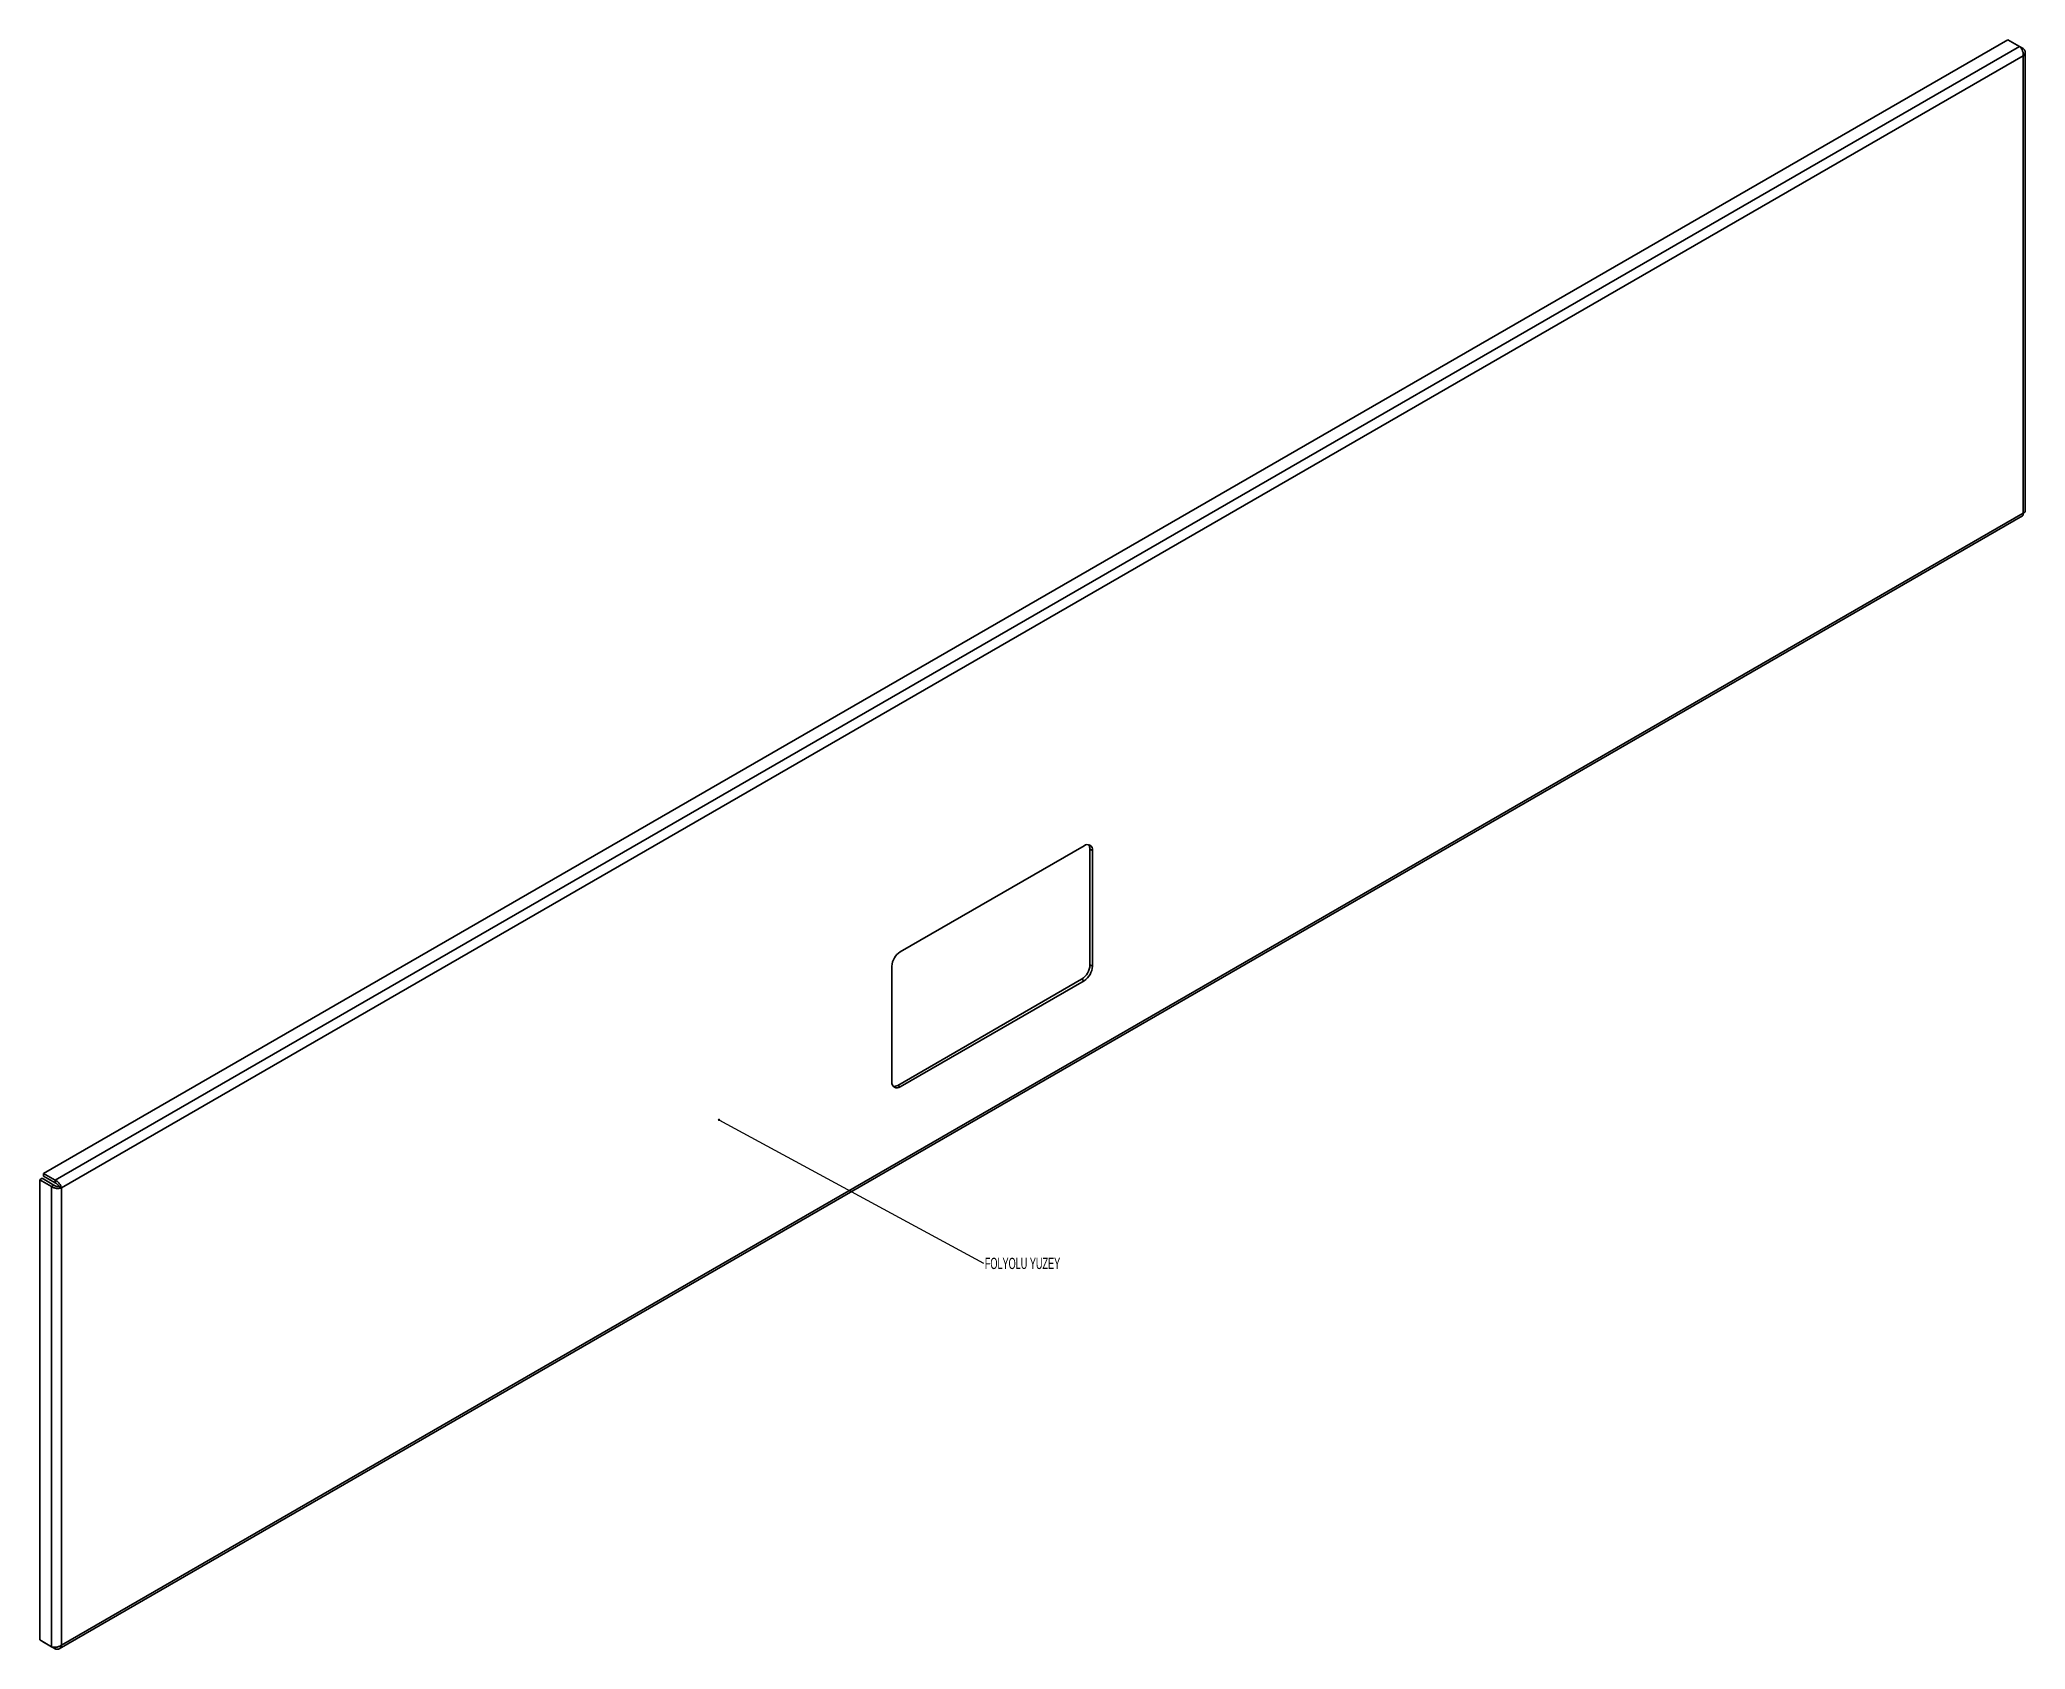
# Model space of a CAD drawing. Header units: millimetres. Extents: x -995 to 1199, y -614 to 487.
# Drawn here: x 359 to 1199, y -614 to 67 of the extents above; entities that cross this region are included whole.
import ezdxf

# ---------------------------------------------------------------- set-up
doc = ezdxf.new("R2010")
doc.units = ezdxf.units.MM
doc.styles.add('SLDTEXTSTYLE0', font='TXT', dxfattribs={"width": 0.605})
doc.dimstyles.new('SLDDIMSTYLE1', dxfattribs={"dimtxt": 0.18, "dimasz": 1, "dimexe": 0, "dimexo": 0.0625, "dimgap": 0, "dimtad": 0, "dimtih": 1, "dimtoh": 1, "dimdec": 0, "dimrnd": 1e-09, "dimzin": 0, "dimdsep": 46, "dimtxsty": 'Standard', "dimblk1": 'DOT', "dimblk2": 'DOT', "dimsah": 1, "dimcen": 0.09, "dimadec": 0, "dimazin": 0, "dimtfac": 1, "dimtdec": 0, "dimtofl": 0, "dimtmove": 0, "dimatfit": 3, "dimldrblk": 'DOT', "dimfxl": 1, "dimfrac": 2, "dimtolj": 1, "dimtzin": 0, "dimarcsym": 0})

# ---------------------------------------------------------------- blocks, each defined once
blk = doc.blocks.new('SW_NOTE_0_2')
at = {"color": 0, "linetype": 'Continuous', "lineweight": 0, "insert": (0.57, 2.24), "char_height": 4.7625, "attachment_point": 1, "style": 'SLDTEXTSTYLE0'}
blk.add_mtext('FOLYOLU YUZEY', dxfattribs=at)
blk = doc.blocks.new('_Dot')
at = {"color": 0, "linetype": 'ByBlock', "lineweight": -2}
blk.add_line((-0.5, 0), (-1, 0), dxfattribs=at)
at = {"color": 0, "linetype": 'ByBlock', "const_width": 0.5}
blk.add_lwpolyline([(-0.25, 0, 1), (0.25, 0, 1)], format="xyb", close=True, dxfattribs=at)

msp = doc.modelspace()

# ---------------------------------------------------------------- linework, layer by layer
at = {"color": 7, "linetype": 'Continuous', "lineweight": 35}
for p, q in [((1191.54, 67.44), (360.28, -412.44)), ((1196.49, 64.59), (1191.54, 67.44)), ((1196.49, 64.59), (365.23, -415.29)), ((1198.05, 60.59), (367.91, -418.64)), ((1198.05, 63.68), (1196.49, 64.59)), ((1198.05, 63.68), (1197.46, 63.34)), ((1198.05, -132.93), (1198.05, 60.59)), ((1198.93, -132.03), (1198.93, 62.14)), ((367.01, -613.7), (1197.71, -134.14)), ((367.91, -612.16), (1198.05, -132.93)), ((800.66, -273.75), (722.88, -318.65)), ((804.19, -275.79), (803.13, -275.18)), ((803.13, -275.18), (803.13, -324.17)), ((804.19, -324.78), (804.19, -275.79)), ((719.34, -324.77), (719.34, -373.77)), ((804.19, -324.78), (803.13, -324.17)), ((799.6, -330.29), (721.82, -375.2)), ((722.88, -375.81), (800.66, -330.91)), ((800.66, -330.91), (799.6, -330.29)), ((722.88, -375.81), (721.82, -375.2)), ((358.72, -415.14), (359.78, -414.53)), ((363.67, -418), (358.72, -415.14)), ((358.72, -415.14), (358.72, -609.95)), ((364.73, -417.38), (359.78, -414.53)), ((365.23, -415.29), (360.28, -412.44)), ((360.28, -412.44), (360.28, -413.66)), ((365.23, -416.52), (360.28, -413.66)), ((363.67, -418), (364.73, -417.38)), ((363.67, -418), (363.67, -612.81)), ((365.23, -415.29), (365.23, -416.52)), ((366.85, -418.03), (367.91, -418.64)), ((367.91, -418.64), (367.91, -612.16)), ((363.67, -612.81), (358.72, -609.95)), ((365.23, -613.71), (360.28, -610.85)), ((360.28, -610.85), (360.28, -610.85)), ((365.23, -613.71), (365.23, -613.03))]:
    msp.add_line(p, q, dxfattribs=at)
for centre, radius, start, end in [((802.04, -275.44), 2.18, 350.78596, 129.20329), ((800.2, -275.03), 2.93, 357.03471, 36.19243), ((727.02, -325.12), 7.68, 122.60548, 177.39452), ((795.46, -323.82), 7.68, 302.60548, 357.39452), ((796.52, -324.43), 7.68, 302.60548, 357.39452), ((721.5, -374.12), 2.18, 170.78596, 309.20329), ((720.22, -372.73), 2.93, 263.81035, 302.9622)]:
    msp.add_arc(centre, radius, start, end, dxfattribs=at)
for points, knots in [([(1196.49, 64.59), (1196.61, 64.49), (1196.72, 64.38), (1196.95, 64.14), (1197.06, 64), (1197.27, 63.7), (1197.37, 63.54), (1197.55, 63.2), (1197.64, 63.02), (1197.79, 62.66), (1197.85, 62.47), (1197.96, 62.09), (1198, 61.89), (1198.09, 61.32), (1198.1, 60.94), (1198.05, 60.59)], [0, 0, 0, 0, 0.125, 0.125, 0.25, 0.25, 0.375, 0.375, 0.5, 0.5, 0.625, 0.625, 0.75, 0.75, 1, 1, 1, 1]), ([(1198.05, 60.59), (1198.19, 60.7), (1198.32, 60.81), (1198.53, 61.05), (1198.63, 61.18), (1198.78, 61.44), (1198.84, 61.58), (1198.91, 61.85), (1198.93, 62), (1198.93, 62.28), (1198.91, 62.41), (1198.84, 62.69), (1198.78, 62.83), (1198.56, 63.22), (1198.33, 63.47), (1198.05, 63.68)], [0, 0, 0, 0, 0.125, 0.125, 0.25, 0.25, 0.375, 0.375, 0.5, 0.5, 0.625, 0.625, 0.75, 0.75, 1, 1, 1, 1]), ([(1198.05, -132.93), (1198.07, -133.17), (1198.1, -133.64), (1197.93, -134.04), (1197.74, -134.1), (1197.7, -134.11)], [0, 0, 0, 0, 0.435723, 0.871465, 1, 1, 1, 1]), ([(1198.9, -132.03), (1198.89, -132.14), (1198.89, -132.39), (1198.54, -132.71), (1198.19, -132.87), (1198.05, -132.93)], [0, 0, 0, 0, 0.306875, 0.741999, 1, 1, 1, 1]), ([(363.67, -418), (363.81, -418.1), (363.96, -418.2), (364.28, -418.38), (364.46, -418.46), (364.82, -418.6), (365.01, -418.66), (365.39, -418.76), (365.59, -418.8), (365.98, -418.85), (366.18, -418.87), (366.56, -418.88), (366.75, -418.87), (367.3, -418.82), (367.63, -418.75), (367.91, -418.64)], [0, 0, 0, 0, 0.125, 0.125, 0.25, 0.25, 0.375, 0.375, 0.5, 0.5, 0.625, 0.625, 0.75, 0.75, 1, 1, 1, 1]), ([(364.73, -417.38), (364.87, -417.52), (365.03, -417.64), (365.31, -417.78), (365.4, -417.83), (365.59, -417.9), (365.69, -417.93), (365.89, -417.99), (365.98, -418.01), (366.18, -418.04), (366.27, -418.05), (366.54, -418.07), (366.71, -418.06), (366.85, -418.03)], [0, 0, 0, 0, 0.25, 0.25, 0.375, 0.375, 0.5, 0.5, 0.625, 0.625, 0.75, 0.75, 1, 1, 1, 1]), ([(367.91, -418.64), (367.89, -418.5), (367.85, -418.34), (367.75, -418.02), (367.69, -417.86), (367.53, -417.53), (367.44, -417.36), (367.24, -417.04), (367.13, -416.87), (366.89, -416.56), (366.76, -416.41), (366.48, -416.12), (366.33, -415.99), (365.88, -415.63), (365.56, -415.43), (365.23, -415.29)], [0, 0, 0, 0, 0.125, 0.125, 0.25, 0.25, 0.375, 0.375, 0.5, 0.5, 0.625, 0.625, 0.75, 0.75, 1, 1, 1, 1]), ([(366.85, -418.03), (366.8, -417.9), (366.73, -417.75), (366.58, -417.52), (366.52, -417.44), (366.4, -417.29), (366.33, -417.22), (366.19, -417.08), (366.11, -417.01), (365.95, -416.88), (365.86, -416.82), (365.6, -416.66), (365.42, -416.57), (365.23, -416.52)], [0, 0, 0, 0, 0.25, 0.25, 0.375, 0.375, 0.5, 0.5, 0.625, 0.625, 0.75, 0.75, 1, 1, 1, 1]), ([(367.91, -612.16), (367.77, -612.27), (367.62, -612.37), (367.29, -612.55), (367.12, -612.63), (366.76, -612.77), (366.57, -612.83), (366.18, -612.93), (365.99, -612.97), (365.59, -613.02), (365.4, -613.04), (365.01, -613.05), (364.82, -613.04), (364.28, -612.99), (363.95, -612.92), (363.67, -612.81)], [0, 0, 0, 0, 0.125, 0.125, 0.25, 0.25, 0.375, 0.375, 0.5, 0.5, 0.625, 0.625, 0.75, 0.75, 1, 1, 1, 1]), ([(365.23, -613.71), (365.39, -613.78), (365.55, -613.83), (365.87, -613.9), (366.03, -613.91), (366.33, -613.91), (366.48, -613.89), (366.75, -613.82), (366.89, -613.77), (367.13, -613.63), (367.24, -613.54), (367.44, -613.34), (367.53, -613.22), (367.76, -612.83), (367.86, -612.51), (367.91, -612.16)], [0, 0, 0, 0, 0.125, 0.125, 0.25, 0.25, 0.375, 0.375, 0.5, 0.5, 0.625, 0.625, 0.75, 0.75, 1, 1, 1, 1])]:
    msp.add_open_spline(points, degree=3, knots=knots, dxfattribs=at)

# ---------------------------------------------------------------- block references
at = {"color": 7, "linetype": 'Continuous', "lineweight": 0}
msp.add_blockref('SW_NOTE_0_2', (758.08, -450.42), dxfattribs=at)

# ---------------------------------------------------------------- leaders
msp.add_leader([(646.16, -389.77), (758.08, -450.42)], dimstyle='SLDDIMSTYLE1', dxfattribs=at)

doc.saveas('drawing.dxf')
